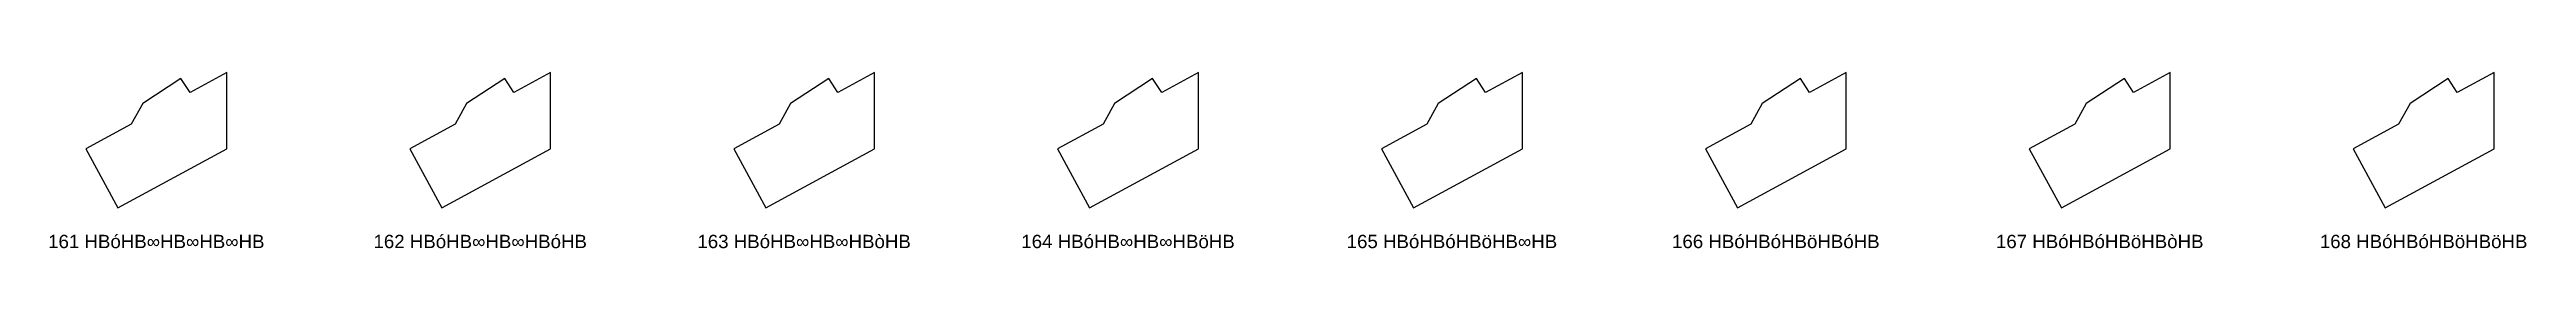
# Model space of a CAD drawing. Header units: millimetres. Extents: x 122552 to 1654769, y -10280102 to 62068.
# Drawn here: x 1291459 to 1495244, y -1604648 to -1590150 of the extents above; entities that cross this region are included whole.
import ezdxf
from ezdxf.enums import TextEntityAlignment as Align

# ---------------------------------------------------------------- set-up
doc = ezdxf.new("R2010")
doc.units = ezdxf.units.MM
doc.styles.add('Arial', font='arial_0.ttf')

msp = doc.modelspace()

# ---------------------------------------------------------------- texts
at = {"style": 'Arial'}
for s, p in [('161 HBóHB∞HB∞HB∞HB', (1300244, -1604082)), ('162 HBóHB∞HB∞HBóHB', (1326892, -1604082)), ('163 HBóHB∞HB∞HBòHB', (1353541, -1604082)), ('164 HBóHB∞HB∞HBöHB', (1380190, -1604082)), ('165 HBóHBóHBöHB∞HB', (1406838, -1604082)), ('166 HBóHBóHBöHBóHB', (1433487, -1604082)), ('167 HBóHBóHBöHBòHB', (1460136, -1604082)), ('168 HBóHBóHBöHBöHB', (1486784, -1604082))]:
    msp.add_text(s, height=1100, dxfattribs=at).set_placement(p, align=Align.MIDDLE_CENTER)

# ---------------------------------------------------------------- linework, layer by layer
for points in [[(1297086, -1601296), (1306037, -1596438), (1306037, -1590150), (1303016, -1591790), (1302269, -1590641), (1299123, -1592686), (1298187, -1594410), (1294450, -1596438)], [(1323735, -1601296), (1332686, -1596438), (1332686, -1590150), (1329664, -1591790), (1328918, -1590641), (1325771, -1592686), (1324835, -1594410), (1321099, -1596438)], [(1350384, -1601296), (1359335, -1596438), (1359335, -1590150), (1356313, -1591790), (1355566, -1590641), (1352420, -1592686), (1351484, -1594410), (1347747, -1596438)], [(1377032, -1601296), (1385983, -1596438), (1385983, -1590150), (1382962, -1591790), (1382215, -1590641), (1379069, -1592686), (1378133, -1594410), (1374396, -1596438)], [(1403681, -1601296), (1412632, -1596438), (1412632, -1590150), (1409610, -1591790), (1408864, -1590641), (1405717, -1592686), (1404781, -1594410), (1401045, -1596438)], [(1430330, -1601296), (1439281, -1596438), (1439281, -1590150), (1436259, -1591790), (1435512, -1590641), (1432366, -1592686), (1431430, -1594410), (1427693, -1596438)], [(1456978, -1601296), (1465929, -1596438), (1465929, -1590150), (1462908, -1591790), (1462161, -1590641), (1459015, -1592686), (1458079, -1594410), (1454342, -1596438)], [(1483627, -1601296), (1492578, -1596438), (1492578, -1590150), (1489556, -1591790), (1488810, -1590641), (1485663, -1592686), (1484727, -1594410), (1480991, -1596438)]]:
    msp.add_lwpolyline(points, close=True)

msp.set_redraw_order([(e.dxf.handle, doc.entitydb.next_handle()) for e in msp.query("TEXT MTEXT ATTDEF DIMENSION ARC_DIMENSION")])  # texts and dimensions are drawn at this point

doc.saveas('drawing.dxf')
